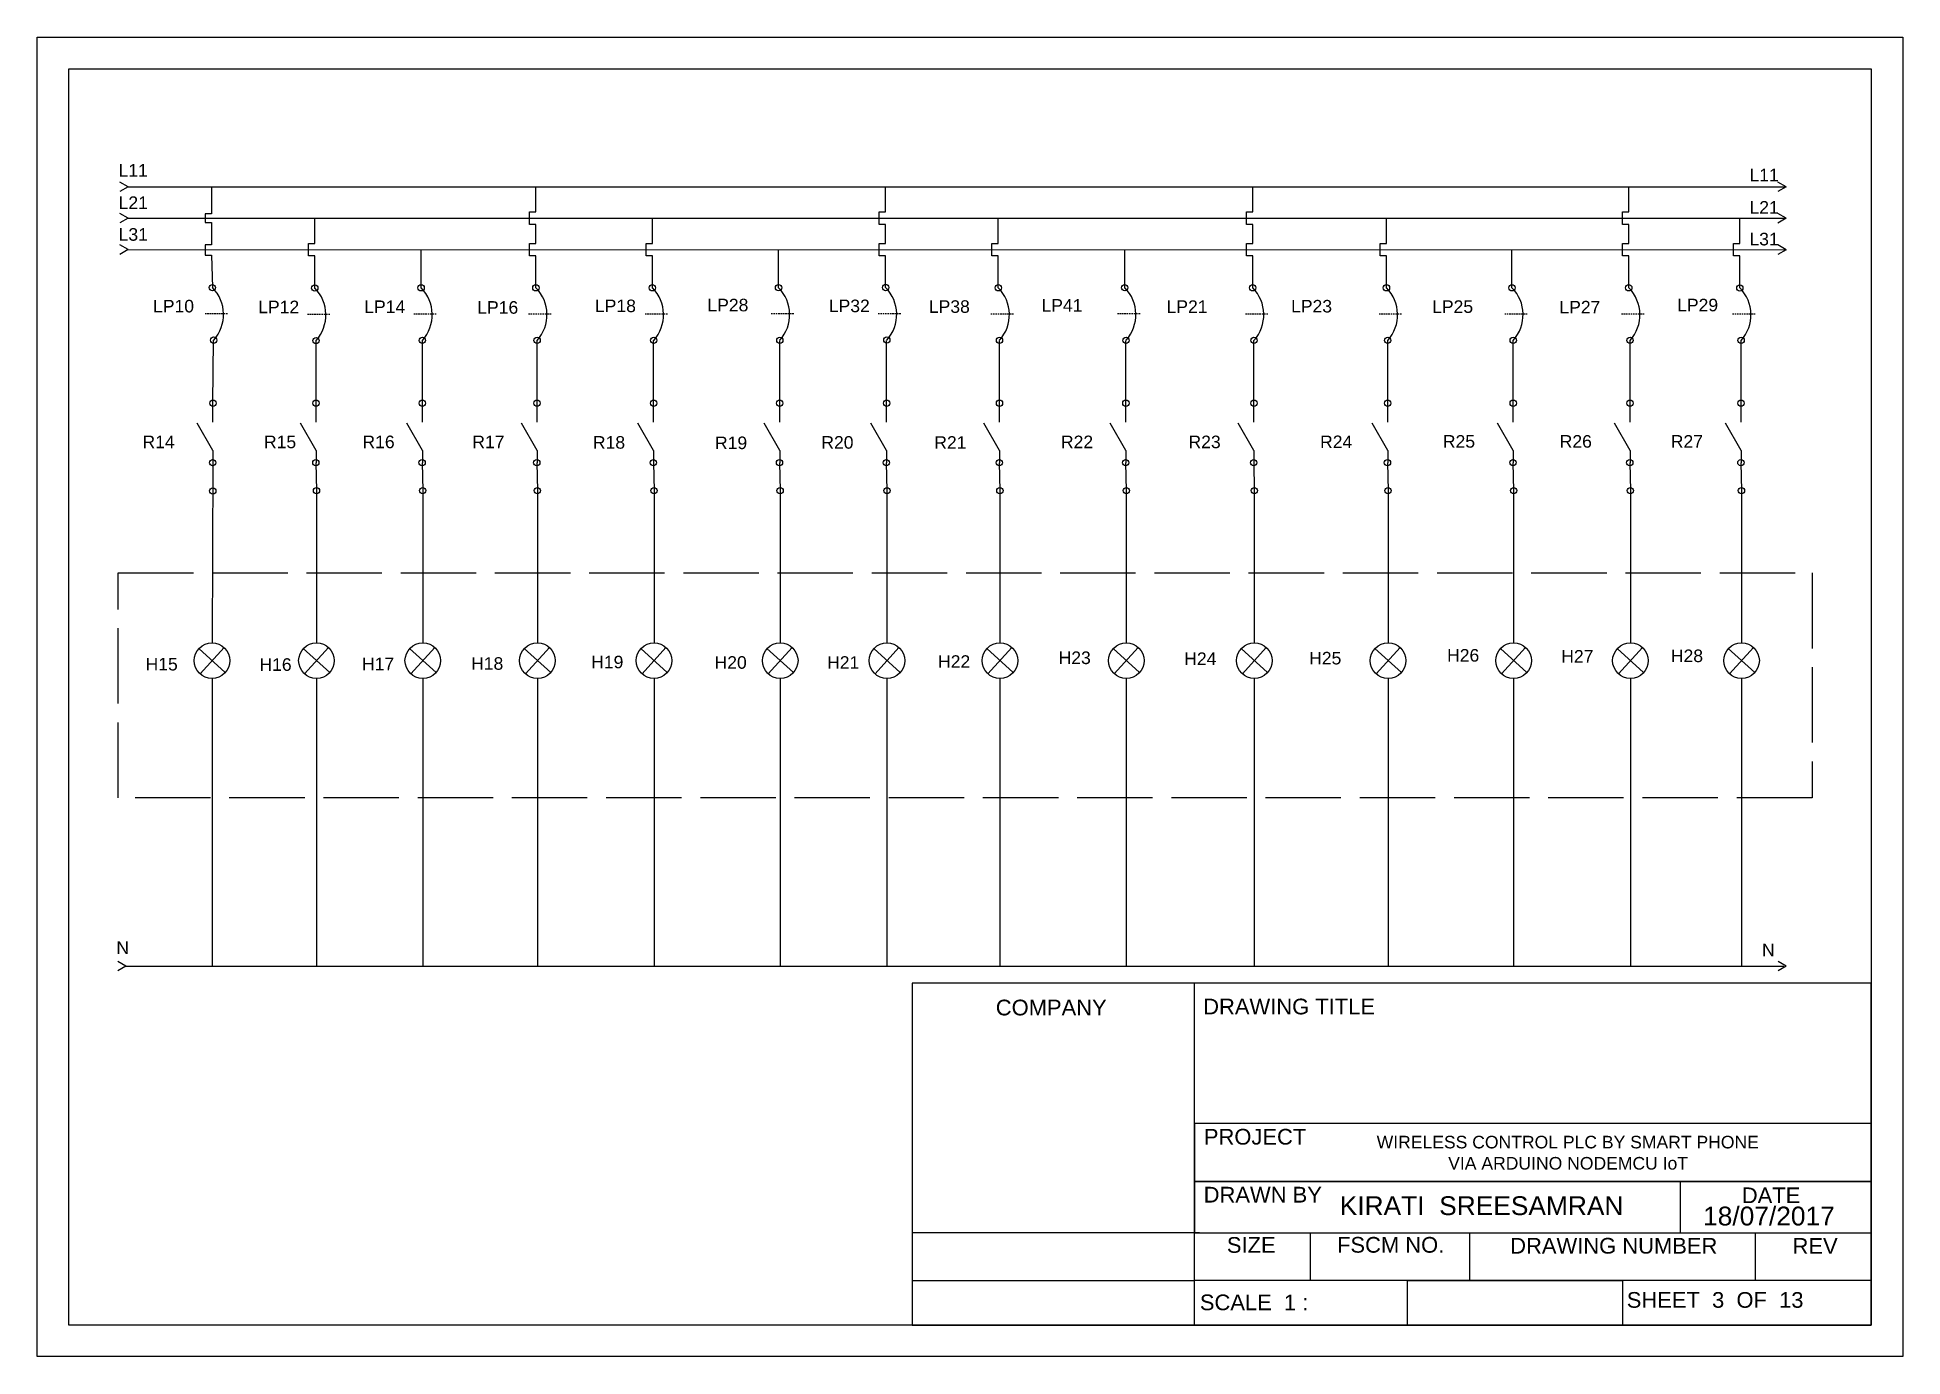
# Model space of a CAD drawing. Header units: millimetres. Extents: x -6 to 1596, y 16 to 720.
# Drawn here: x 635.2 to 932.2, y 508.7 to 718.7 of the extents above; entities that cross this region are included whole.
import ezdxf

# ---------------------------------------------------------------- set-up
doc = ezdxf.new("R2010")
doc.units = ezdxf.units.MM
for name, pattern in [('ACAD_ISO02W100', [15, 12, -3]), ('DASHED2', [0.375, 0.25, -0.125]), ('PHANTOM', [2.5, 1.25, -0.25, 0.25, -0.25, 0.25, -0.25])]:
    doc.linetypes.add(name, pattern=pattern)
doc.layers.add('Dash', color=7, linetype='ACAD_ISO02W100')
doc.layers.add('LINES', color=7, linetype='PHANTOM')
doc.styles.get("Standard").update_dxf_attribs({"font": 'arial.ttf'})

msp = doc.modelspace()

# ---------------------------------------------------------------- texts
for s, height, p in [('COMPANY', 2.5, (787.78, 562.99)), ('DRAWING TITLE', 2.5, (820.8, 563.15)), ('PROJECT', 2.5, (820.91, 542.42)), ('WIRELESS CONTROL PLC BY SMART PHONE', 2, (848.42, 541.82)), ('VIA ARDUINO NODEMCU I', 2, (859.81, 538.45)), ('oT', 2, (894.73, 538.45)), ('DRAWN BY', 2.5, (820.88, 533.2)), ('DATE', 2.5, (906.56, 533.1)), ('KIRATI  SREESAMRAN', 3, (842.54, 531.2)), ('18/07/2017', 3, (900.39, 529.55)), ('SIZE', 2.5, (824.57, 525.2)), ('FSCM NO.', 2.5, (842.11, 525.22)), ('DRAWING NUMBER', 2.5, (869.68, 525.07)), ('REV', 2.5, (914.64, 525.04)), ('SCALE  1 :', 2.5, (820.27, 516.06)), ('SHEET  3  OF  13', 2.5, (888.24, 516.45))]:
    msp.add_text(s, height=height).set_placement(p)
at = {"layer": 'Dash'}
for s, p in [('L11', (648.11, 696.5)), ('L11', (907.77, 695.76)), ('L21', (648.12, 691.34)), ('L21', (907.78, 690.6)), ('L31', (648.12, 686.29)), ('L31', (907.77, 685.55)), ('LP10', (653.6, 674.88)), ('LP12', (670.34, 674.75)), ('LP14', (687.23, 674.78)), ('LP16', (705.22, 674.67)), ('LP18', (723.96, 674.92)), ('LP28', (741.86, 675.05)), ('LP32', (761.19, 674.92)), ('LP38', (777.12, 674.81)), ('LP41', (795.05, 675)), ('LP21', (814.97, 674.8)), ('LP23', (834.79, 674.87)), ('LP25', (857.25, 674.8)), ('LP27', (877.51, 674.72)), ('LP29', (896.26, 675.05)), ('R14', (651.92, 653.27)), ('R15', (671.26, 653.27)), ('R16', (686.94, 653.27)), ('R17', (704.43, 653.27)), ('R18', (723.63, 653.19)), ('R19', (743.07, 653.12)), ('R20', (760, 653.19)), ('R21', (777.98, 653.18)), ('R22', (798.15, 653.27)), ('R23', (818.46, 653.27)), ('R24', (839.41, 653.28)), ('R25', (858.96, 653.35)), ('R26', (877.56, 653.35)), ('R27', (895.25, 653.35)), ('H23', (797.78, 618.91)), ('H24', (817.78, 618.76)), ('H25', (837.67, 618.85)), ('H26', (859.63, 619.3)), ('H27', (877.81, 619.14)), ('H28', (895.26, 619.22)), ('H15', (652.41, 617.89)), ('H16', (670.54, 617.83)), ('H17', (686.86, 617.93)), ('H18', (704.24, 618)), ('H19', (723.36, 618.23)), ('H20', (743, 618.16)), ('H21', (760.92, 618.16)), ('H22', (778.58, 618.31)), ('N', (647.76, 572.77)), ('N', (909.77, 572.41))]:
    msp.add_text(s, height=2, dxfattribs=at).set_placement(p)

# ---------------------------------------------------------------- linework, layer by layer
at = {"linetype": 'Continuous'}
for p, q in [((649.62, 694.87), (648.32, 695.62)), ((913.6, 694.86), (912.31, 695.61)), ((649.62, 694.87), (648.32, 694.12)), ((913.6, 694.86), (912.31, 694.11)), ((649.62, 689.87), (648.32, 690.62)), ((649.62, 689.87), (648.32, 689.12)), ((913.61, 689.86), (912.31, 690.61)), ((913.61, 689.86), (912.31, 689.11)), ((649.62, 684.87), (648.32, 685.62)), ((649.62, 684.87), (648.32, 684.12)), ((913.6, 684.86), (912.3, 685.61)), ((913.6, 684.86), (912.3, 684.11)), ((649.27, 570.81), (647.97, 571.56)), ((649.27, 570.81), (647.97, 570.06)), ((913.62, 570.83), (912.32, 571.58)), ((913.62, 570.83), (912.32, 570.08))]:
    msp.add_line(p, q, dxfattribs=at)
for p, q in [((774.45, 568.11), (774.45, 513.67)), ((927.17, 568.11), (774.45, 568.11)), ((819.4, 513.67), (819.4, 568.11)), ((927.17, 513.67), (927.17, 568.11)), ((927.17, 568.11), (927.17, 513.67)), ((927.17, 545.8), (819.4, 545.8)), ((819.4, 545.8), (819.4, 536.55)), ((927.17, 536.55), (927.17, 545.8)), ((927.17, 536.55), (819.4, 536.55)), ((819.4, 536.55), (819.4, 528.36)), ((819.4, 536.55), (927.17, 536.55)), ((896.74, 536.55), (896.74, 528.36)), ((927.17, 528.36), (927.17, 536.55)), ((819.4, 528.36), (774.45, 528.36)), ((774.45, 528.36), (774.45, 520.77)), ((820.21, 528.36), (819.4, 528.36)), ((819.4, 528.36), (927.17, 528.36)), ((819.4, 520.77), (819.4, 528.36)), ((820.21, 528.36), (927.17, 528.36)), ((837.85, 528.36), (837.85, 520.77)), ((863.25, 528.36), (908.67, 528.36)), ((863.25, 520.77), (863.25, 528.36)), ((908.67, 528.36), (908.67, 520.77)), ((927.17, 528.36), (927.17, 520.77)), ((774.45, 520.77), (819.4, 520.77)), ((820.21, 520.77), (819.4, 520.77)), ((927.17, 520.77), (820.21, 520.77)), ((853.35, 520.77), (887.58, 520.77)), ((853.35, 513.67), (853.35, 520.77)), ((908.67, 520.77), (863.25, 520.77)), ((887.58, 520.77), (887.58, 513.67)), ((774.45, 513.67), (927.17, 513.67)), ((927.17, 513.67), (819.4, 513.67)), ((887.58, 513.67), (853.35, 513.67))]:
    msp.add_line(p, q)
at = {"layer": 'Dash', "linetype": 'Continuous'}
for p, q in [((635.17, 508.67), (635.17, 718.67)), ((635.17, 718.67), (932.17, 718.67)), ((932.17, 718.67), (932.17, 508.67)), ((640.17, 513.67), (640.17, 713.67)), ((640.17, 713.67), (927.17, 713.67)), ((927.17, 713.67), (927.17, 513.67)), ((649.62, 694.86), (913.6, 694.86)), ((662.93, 694.87), (662.93, 690.59)), ((714.55, 690.87), (714.55, 694.87)), ((770.23, 690.87), (770.23, 694.87)), ((828.68, 690.87), (828.68, 694.87)), ((888.56, 690.87), (888.56, 694.87)), ((649.62, 689.87), (713.81, 689.87)), ((662.93, 690.59), (661.89, 690.59)), ((661.89, 690.59), (661.89, 689.2)), ((661.89, 689.2), (662.93, 689.2)), ((662.93, 689.2), (662.93, 685.64)), ((679.35, 685.87), (679.35, 689.87)), ((713.55, 688.87), (713.55, 690.87)), ((713.55, 690.87), (714.55, 690.87)), ((713.81, 689.87), (902.31, 689.87)), ((733.11, 685.87), (733.11, 689.87)), ((769.23, 688.87), (769.23, 690.87)), ((769.23, 690.87), (770.23, 690.87)), ((788.17, 685.87), (788.17, 689.87)), ((827.68, 688.87), (827.68, 690.87)), ((827.68, 690.87), (828.68, 690.87)), ((849.98, 685.87), (849.98, 689.87)), ((887.56, 688.87), (887.56, 690.87)), ((887.56, 690.87), (888.56, 690.87)), ((902.31, 689.86), (913.61, 689.86)), ((906.24, 685.87), (906.24, 689.86)), ((714.55, 688.87), (713.55, 688.87)), ((714.55, 685.87), (714.55, 688.87)), ((770.23, 688.87), (769.23, 688.87)), ((770.23, 685.87), (770.23, 688.87)), ((828.68, 688.87), (827.68, 688.87)), ((828.68, 685.87), (828.68, 688.87)), ((888.56, 688.87), (887.56, 688.87)), ((888.56, 685.87), (888.56, 688.87)), ((649.62, 684.87), (913.6, 684.86)), ((662.93, 685.64), (661.89, 685.64)), ((661.89, 685.64), (661.89, 683.99)), ((661.89, 683.99), (662.93, 683.99)), ((662.93, 683.99), (663.05, 678.83)), ((678.35, 683.87), (678.35, 685.87)), ((678.35, 685.87), (679.35, 685.87)), ((679.35, 683.87), (678.35, 683.87)), ((679.35, 678.75), (679.35, 683.87)), ((696.28, 678.79), (696.28, 684.87)), ((713.55, 683.87), (713.55, 685.87)), ((713.55, 685.87), (714.55, 685.87)), ((714.55, 683.87), (713.55, 683.87)), ((714.55, 678.79), (714.55, 683.87)), ((732.11, 683.87), (732.11, 685.87)), ((732.11, 685.87), (733.11, 685.87)), ((733.11, 683.87), (732.11, 683.87)), ((733.11, 678.8), (733.11, 683.87)), ((753.19, 678.8), (753.19, 684.87)), ((769.23, 683.87), (769.23, 685.87)), ((769.23, 685.87), (770.23, 685.87)), ((770.23, 683.87), (769.23, 683.87)), ((770.23, 678.84), (770.23, 683.87)), ((787.17, 683.87), (787.17, 685.87)), ((787.17, 685.87), (788.17, 685.87)), ((788.17, 683.87), (787.17, 683.87)), ((788.17, 678.8), (788.17, 683.87)), ((808.31, 678.81), (808.31, 684.87)), ((827.68, 683.87), (827.68, 685.87)), ((827.68, 685.87), (828.68, 685.87)), ((828.68, 683.87), (827.68, 683.87)), ((828.68, 678.79), (828.68, 683.87)), ((848.98, 683.87), (848.98, 685.87)), ((848.98, 685.87), (849.98, 685.87)), ((849.98, 683.87), (848.98, 683.87)), ((849.98, 678.79), (849.98, 683.87)), ((869.96, 678.79), (869.96, 684.87)), ((887.56, 683.87), (887.56, 685.87)), ((887.56, 685.87), (888.56, 685.87)), ((888.56, 683.87), (887.56, 683.87)), ((888.56, 678.79), (888.56, 683.87)), ((905.24, 683.87), (905.24, 685.87)), ((905.24, 685.87), (906.24, 685.87)), ((906.24, 683.87), (905.24, 683.87)), ((906.24, 678.78), (906.24, 683.87)), ((663.13, 660.43), (663.25, 670.47)), ((679.56, 660.43), (679.56, 670.43)), ((696.48, 660.43), (696.48, 670.43)), ((714.74, 660.43), (714.74, 670.43)), ((733.3, 660.43), (733.3, 670.43)), ((753.38, 660.43), (753.38, 670.43)), ((770.39, 660.43), (770.39, 670.43)), ((788.37, 660.43), (788.37, 670.43)), ((808.49, 660.43), (808.49, 670.43)), ((828.88, 660.43), (828.88, 670.43)), ((850.18, 660.43), (850.18, 670.43)), ((870.16, 660.43), (870.16, 670.43)), ((888.76, 660.43), (888.76, 670.43)), ((906.44, 660.43), (906.44, 670.43)), ((663.13, 657.43), (663.13, 660.43)), ((679.56, 657.43), (679.56, 660.43)), ((696.48, 657.43), (696.48, 660.43)), ((714.74, 657.43), (714.74, 660.43)), ((733.3, 657.43), (733.3, 660.43)), ((753.38, 657.43), (753.38, 660.43)), ((770.39, 657.43), (770.39, 660.43)), ((788.37, 657.43), (788.37, 660.43)), ((808.49, 657.43), (808.49, 660.43)), ((828.88, 657.43), (828.88, 660.43)), ((850.18, 657.43), (850.18, 660.43)), ((870.16, 657.43), (870.16, 660.43)), ((888.76, 657.43), (888.76, 660.43)), ((906.44, 657.43), (906.44, 660.43)), ((663.13, 652.92), (660.64, 657.26)), ((679.56, 652.92), (677.06, 657.26)), ((696.48, 652.92), (693.99, 657.26)), ((714.74, 652.92), (712.25, 657.26)), ((733.3, 652.92), (730.81, 657.26)), ((753.38, 652.92), (750.89, 657.26)), ((770.39, 652.92), (767.89, 657.26)), ((788.37, 652.92), (785.88, 657.26)), ((808.49, 652.92), (806, 657.26)), ((828.88, 652.92), (826.38, 657.26)), ((850.18, 652.92), (847.68, 657.26)), ((870.16, 652.92), (867.66, 657.26)), ((888.76, 652.92), (886.27, 657.26)), ((906.44, 652.92), (903.95, 657.26)), ((663.13, 650.92), (662.99, 622.3)), ((663.13, 652.92), (663.13, 650.92)), ((679.52, 650.96), (679.62, 646.52)), ((679.56, 652.92), (679.56, 650.92)), ((696.44, 650.96), (696.55, 646.52)), ((696.48, 652.92), (696.48, 650.92)), ((714.7, 650.96), (714.8, 646.52)), ((714.74, 652.92), (714.74, 650.92)), ((733.26, 650.96), (733.36, 646.52)), ((733.3, 652.92), (733.3, 650.92)), ((753.34, 650.96), (753.45, 646.52)), ((753.38, 652.92), (753.38, 650.92)), ((770.35, 650.96), (770.45, 646.52)), ((770.39, 652.92), (770.39, 650.92)), ((788.33, 650.96), (788.44, 646.52)), ((788.37, 652.92), (788.37, 650.92)), ((808.45, 650.96), (808.56, 646.52)), ((808.49, 652.92), (808.49, 650.92)), ((828.84, 650.96), (828.94, 646.52)), ((828.88, 652.92), (828.88, 650.92)), ((850.14, 650.96), (850.24, 646.52)), ((850.18, 652.92), (850.18, 650.92)), ((870.12, 650.96), (870.22, 646.52)), ((870.16, 652.92), (870.16, 650.92)), ((888.72, 650.96), (888.83, 646.52)), ((888.76, 652.92), (888.76, 650.92)), ((906.41, 650.96), (906.51, 646.52)), ((906.44, 652.92), (906.44, 650.92)), ((679.62, 646.52), (679.62, 622.3)), ((696.55, 646.52), (696.55, 622.3)), ((714.8, 646.52), (714.8, 622.3)), ((733.36, 646.52), (733.36, 622.3)), ((753.45, 646.52), (753.45, 622.3)), ((770.45, 646.52), (770.45, 622.3)), ((788.44, 646.52), (788.44, 622.3)), ((808.56, 646.52), (808.56, 622.3)), ((828.94, 646.52), (828.94, 622.3)), ((850.24, 646.52), (850.24, 622.3)), ((870.22, 646.52), (870.22, 622.3)), ((888.83, 646.52), (888.83, 622.3)), ((906.51, 646.52), (906.51, 622.3)), ((665.1, 617.55), (660.89, 621.36)), ((664.9, 621.56), (661.09, 617.35)), ((681.73, 617.55), (677.52, 621.36)), ((681.53, 621.56), (677.72, 617.35)), ((698.66, 617.55), (694.44, 621.36)), ((698.45, 621.56), (694.64, 617.35)), ((716.91, 617.55), (712.7, 621.36)), ((716.71, 621.56), (712.9, 617.35)), ((735.47, 617.55), (731.26, 621.36)), ((735.27, 621.56), (731.46, 617.35)), ((755.55, 617.55), (751.34, 621.36)), ((755.35, 621.56), (751.54, 617.35)), ((772.56, 617.55), (768.35, 621.36)), ((772.36, 621.56), (768.55, 617.35)), ((790.55, 617.55), (786.33, 621.36)), ((790.34, 621.56), (786.53, 617.35)), ((810.66, 617.55), (806.45, 621.36)), ((810.46, 621.56), (806.65, 617.35)), ((831.05, 617.55), (826.83, 621.36)), ((830.85, 621.56), (827.04, 617.35)), ((852.35, 617.55), (848.13, 621.36)), ((852.15, 621.56), (848.33, 617.35)), ((872.33, 617.55), (868.11, 621.36)), ((872.13, 621.56), (868.32, 617.35)), ((890.93, 617.55), (886.72, 621.36)), ((890.73, 621.56), (886.92, 617.35)), ((908.62, 617.55), (904.4, 621.36)), ((908.42, 621.56), (904.6, 617.35)), ((662.99, 616.61), (662.99, 570.81)), ((679.62, 616.61), (679.62, 570.81)), ((696.55, 616.61), (696.55, 570.81)), ((714.8, 616.61), (714.8, 570.81)), ((733.36, 616.61), (733.36, 570.81)), ((753.45, 616.61), (753.45, 570.81)), ((770.45, 616.61), (770.45, 570.81)), ((788.44, 616.61), (788.44, 570.81)), ((808.56, 616.61), (808.56, 570.81)), ((828.94, 616.61), (828.94, 570.81)), ((850.24, 616.61), (850.24, 570.81)), ((870.22, 616.61), (870.22, 570.81)), ((888.83, 616.61), (888.83, 570.81)), ((906.51, 616.61), (906.51, 570.81)), ((649.27, 570.83), (913.25, 570.81)), ((927.17, 513.67), (640.17, 513.67)), ((932.17, 508.67), (635.17, 508.67))]:
    msp.add_line(p, q, dxfattribs=at)
at = {"layer": 'Dash', "linetype": 'DASHED2'}
for p, q in [((665.47, 674.65), (661.89, 674.65)), ((681.77, 674.57), (678.19, 674.57)), ((698.7, 674.61), (695.12, 674.61)), ((716.97, 674.61), (713.39, 674.61)), ((735.53, 674.62), (731.95, 674.62)), ((755.62, 674.63), (752.04, 674.63)), ((772.65, 674.66), (769.07, 674.66)), ((790.59, 674.62), (787.01, 674.62)), ((810.74, 674.63), (807.15, 674.63)), ((831.11, 674.62), (827.53, 674.62)), ((852.4, 674.61), (848.82, 674.61)), ((872.38, 674.61), (868.8, 674.61)), ((890.99, 674.61), (887.41, 674.61)), ((908.67, 674.6), (905.09, 674.6))]:
    msp.add_line(p, q, dxfattribs=at)
at = {"layer": 'Dash', "linetype": 'Continuous'}
for centre, radius in [((663.05, 678.83), 0.5), ((679.35, 678.75), 0.5), ((696.28, 678.79), 0.5), ((714.55, 678.79), 0.5), ((733.11, 678.8), 0.5), ((753.19, 678.81), 0.5), ((770.23, 678.84), 0.5), ((788.17, 678.8), 0.5), ((808.31, 678.81), 0.5), ((828.68, 678.79), 0.5), ((849.98, 678.79), 0.5), ((869.96, 678.79), 0.5), ((888.56, 678.79), 0.5), ((906.24, 678.78), 0.5), ((663.25, 670.47), 0.5), ((679.55, 670.39), 0.5), ((696.48, 670.43), 0.5), ((714.75, 670.43), 0.5), ((733.31, 670.44), 0.5), ((753.39, 670.45), 0.5), ((770.43, 670.48), 0.5), ((788.37, 670.44), 0.5), ((808.51, 670.45), 0.5), ((828.88, 670.44), 0.5), ((850.18, 670.43), 0.5), ((870.16, 670.43), 0.5), ((888.76, 670.43), 0.5), ((906.45, 670.42), 0.5), ((663.13, 660.43), 0.5), ((679.56, 660.43), 0.5), ((696.48, 660.43), 0.5), ((714.74, 660.43), 0.5), ((733.3, 660.43), 0.5), ((753.38, 660.43), 0.5), ((770.39, 660.43), 0.5), ((788.37, 660.43), 0.5), ((808.49, 660.43), 0.5), ((828.88, 660.43), 0.5), ((850.18, 660.43), 0.5), ((870.16, 660.43), 0.5), ((888.76, 660.43), 0.5), ((906.44, 660.43), 0.5), ((663.09, 650.96), 0.5), ((679.52, 650.96), 0.5), ((696.44, 650.96), 0.5), ((714.7, 650.96), 0.5), ((733.26, 650.96), 0.5), ((753.34, 650.96), 0.5), ((770.35, 650.96), 0.5), ((788.33, 650.96), 0.5), ((808.45, 650.96), 0.5), ((828.84, 650.96), 0.5), ((850.14, 650.96), 0.5), ((870.12, 650.96), 0.5), ((888.72, 650.96), 0.5), ((906.41, 650.96), 0.5), ((663.11, 646.46), 0.5), ((679.62, 646.52), 0.5), ((696.54, 646.52), 0.5), ((714.8, 646.52), 0.5), ((733.36, 646.52), 0.5), ((753.44, 646.52), 0.5), ((770.45, 646.52), 0.5), ((788.43, 646.52), 0.5), ((808.55, 646.52), 0.5), ((828.94, 646.52), 0.5), ((850.23, 646.52), 0.5), ((870.22, 646.52), 0.5), ((888.82, 646.52), 0.5), ((906.5, 646.52), 0.5), ((662.99, 619.45), 2.84), ((679.62, 619.45), 2.84), ((696.55, 619.45), 2.84), ((714.8, 619.45), 2.84), ((733.36, 619.45), 2.84), ((753.45, 619.45), 2.84), ((770.45, 619.45), 2.84), ((788.44, 619.45), 2.84), ((808.56, 619.45), 2.84), ((828.94, 619.45), 2.84), ((850.24, 619.45), 2.84), ((870.22, 619.45), 2.84), ((888.83, 619.45), 2.84), ((906.51, 619.45), 2.84)]:
    msp.add_circle(centre, radius, dxfattribs=at)
for centre, end in [((658.74, 674.55), 44.8464), ((675.04, 674.47), 44.8464), ((691.97, 674.51), 404.8464), ((710.24, 674.51), 404.8464), ((728.8, 674.51), 404.8464), ((748.88, 674.52), 404.8464), ((765.92, 674.56), 404.8464), ((783.86, 674.52), 404.8464), ((804, 674.52), 44.8464), ((824.37, 674.51), 404.8464), ((845.67, 674.51), 404.8464), ((865.65, 674.51), 44.8464), ((884.26, 674.5), 404.8464), ((901.94, 674.49), 404.8464)]:
    msp.add_arc(centre, 6.08, 317.9011, end, dxfattribs=at)
at = {"layer": 'LINES', "linetype": 'ACAD_ISO02W100'}
for p, q in [((648.04, 633.41), (917.74, 633.41)), ((648.04, 597.61), (648.04, 633.41)), ((917.74, 633.41), (917.74, 597.61)), ((917.74, 597.61), (648.04, 597.61))]:
    msp.add_line(p, q, dxfattribs=at)

msp.set_redraw_order([(e.dxf.handle, doc.entitydb.next_handle()) for e in msp.query("TEXT MTEXT ATTDEF DIMENSION ARC_DIMENSION")])  # texts and dimensions are drawn at this point

doc.saveas('drawing.dxf')
